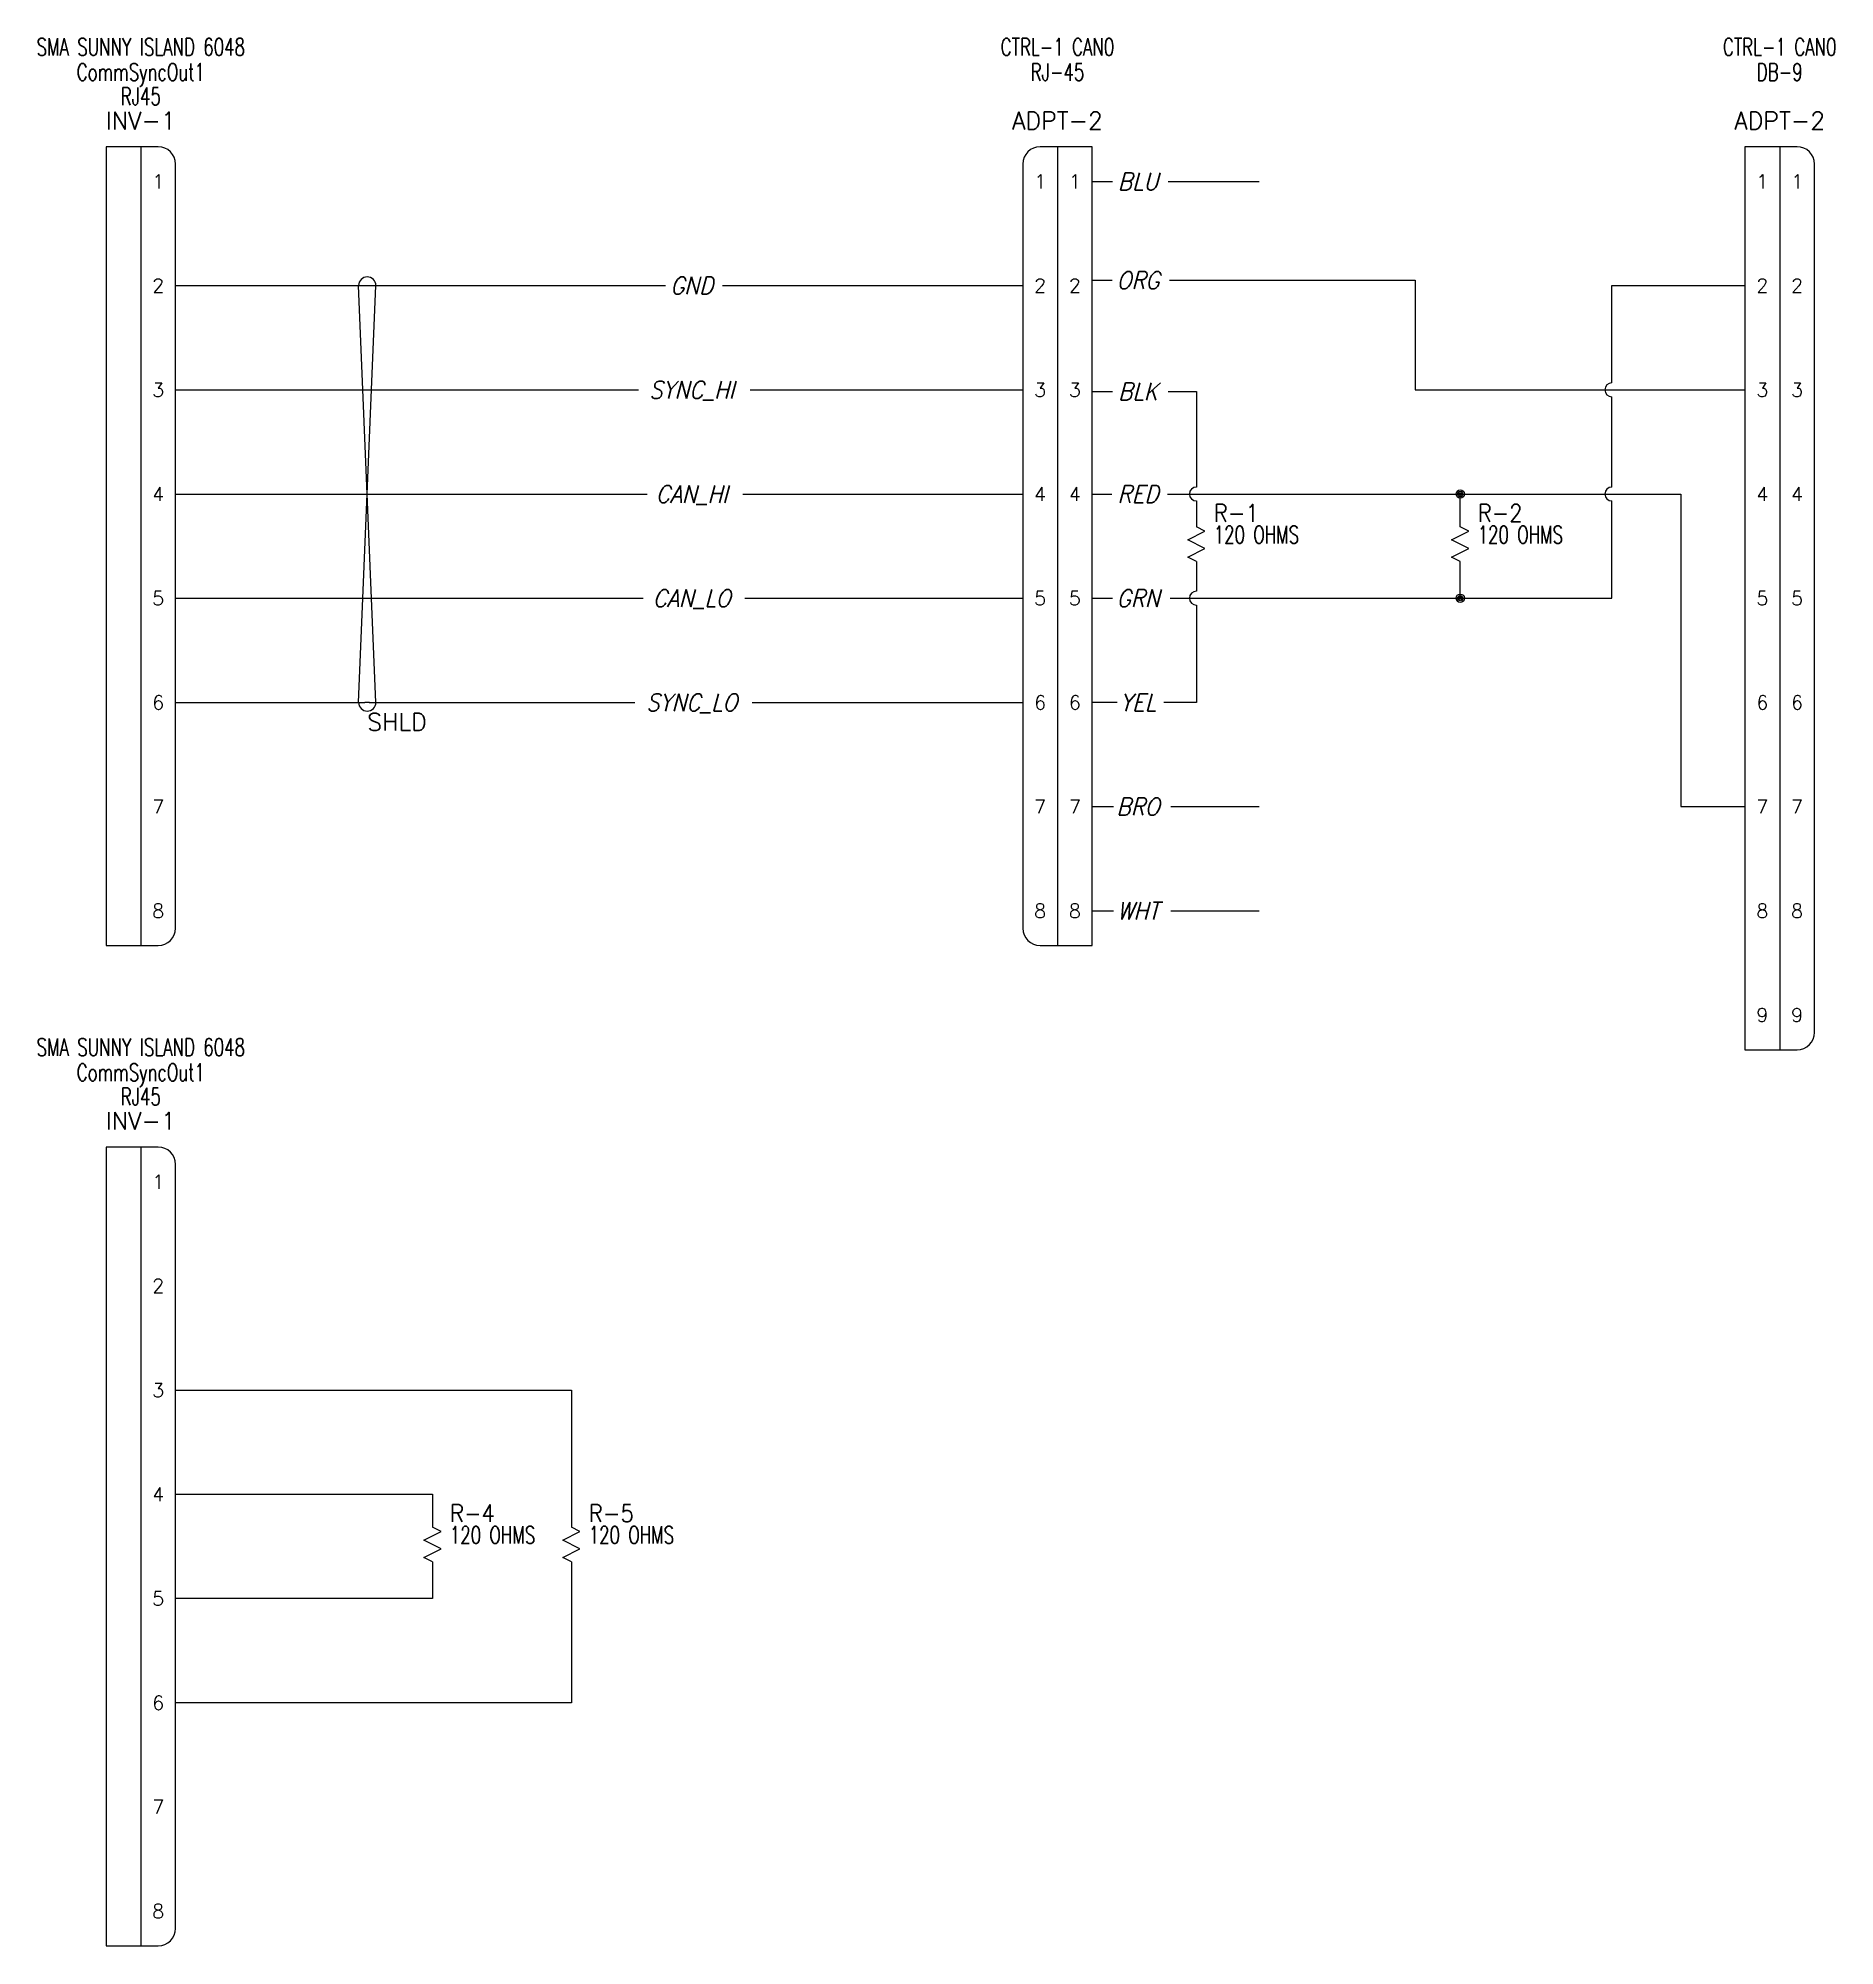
# Model space of a CAD drawing. Header units: inches. Extents: x 0.1 to 45.7, y 1.4 to 61.7.
# Drawn here: x 29.61 to 42.54, y 20.62 to 34.35 of the extents above; entities that cross this region are included whole.
import ezdxf
from ezdxf.enums import TextEntityAlignment as Align

# ---------------------------------------------------------------- set-up
doc = ezdxf.new("R2010")
doc.units = ezdxf.units.IN
doc.header["$LTSCALE"] = 0.5
doc.header["$MEASUREMENT"] = 0
for name, color, linetype in [('DESCCHILD', 20, 'Continuous'), ('LINK', 9, 'Continuous'), ('MISC', 7, 'Continuous'), ('SYMS', 7, 'Continuous'), ('TAGS', 150, 'Continuous'), ('TERMS', 123, 'Continuous'), ('WIRES', 7, 'Continuous')]:
    doc.layers.add(name, color=color, linetype=linetype)
doc.styles.add('WD', font='romans.shx')

# ---------------------------------------------------------------- blocks, each defined once
blk = doc.blocks.new('HCN2_1JP_33E7')
at = {"layer": 'SYMS'}
for p, q in [((0.125, 0.25), (-0.25, 0.25)), ((-0.25, 0.25), (-0.25, -5.5)), ((0, 0.25), (0, -5.5)), ((0.25, -5.375), (0.25, 0.125)), ((-0.25, -5.5), (0.125, -5.5))]:
    blk.add_line(p, q, dxfattribs=at)
for centre, start, end in [((0.125, 0.125), 360, 90), ((0.125, -5.375), 270, 0)]:
    blk.add_arc(centre, 0.125, start, end, dxfattribs=at)
at = {"style": 'WD', "flags": 1}
for tag in ['WDBLKNAM', 'WD_JUMPERS']:
    blk.add_attdef(tag, (0, 0), '', height=0.01, dxfattribs=at)
at = {"layer": 'SYMS', "style": 'WD', "width": 0.7}
for tag, p in [('INST', (-0.006, 1.25)), ('LOC', (-0.006, 1.08)), ('DESC1', (0, 0.906)), ('DESC2', (0, 0.725)), ('DESC3', (0, 0.55))]:
    blk.add_attdef(tag, text='', height=0.125, dxfattribs=at).set_placement(p, align=Align.CENTER)
at = {"layer": 'SYMS', "style": 'WD'}
blk.add_attdef('TAG2', text='', height=0.125, dxfattribs=at).set_placement((0, 0.375), align=Align.CENTER)
at = {"layer": 'SYMS', "style": 'WD', "width": 0.8}
blk.add_attdef('XREF', (1, 0.375), '', height=0.125, dxfattribs=at)
at = {"layer": 'SYMS', "style": 'WD'}
for tag, p, flags in [('X2LINK', (0, 0.375), 1), ('ACE_FLAG', (0.048, 0.134), 9), ('X4TERM01J', (-0.25, 0), 1), ('FAMILY', (0.048, 0.121), 9), ('GENDER', (0.109, 0.08), 9), ('X1TERM01P', (0.25, 0), 1), ('X4TERM02J', (-0.25, -0.75), 1), ('X1TERM02P', (0.25, -0.75), 1), ('X4TERM03J', (-0.25, -1.5), 1), ('X1TERM03P', (0.25, -1.5), 1), ('X4TERM04J', (-0.25, -2.25), 1), ('X1TERM04P', (0.25, -2.25), 1), ('X4TERM05J', (-0.25, -3), 1), ('X1TERM05P', (0.25, -3), 1), ('X4TERM06J', (-0.25, -3.75), 1), ('X1TERM06P', (0.25, -3.75), 1), ('X4TERM07J', (-0.25, -4.5), 1), ('X1TERM07P', (0.25, -4.5), 1), ('X4TERM08J', (-0.25, -5.25), 1), ('X1TERM08P', (0.25, -5.25), 1), ('X8LINK', (0, -5.625), 1)]:
    blk.add_attdef(tag, p, '', height=0.01, dxfattribs=dict(at, flags=flags))
at = {"layer": 'SYMS', "linetype": 'Continuous', "style": 'WD', "flags": 8}
for tag, p in [('TERMDESC01J', (-0.35, 0.05)), ('TERMDESC02J', (-0.35, -0.7)), ('TERMDESC03J', (-0.35, -1.45)), ('TERMDESC04J', (-0.35, -2.2)), ('TERMDESC05J', (-0.35, -2.95)), ('TERMDESC06J', (-0.35, -3.7)), ('TERMDESC07J', (-0.35, -4.45)), ('TERMDESC08J', (-0.35, -5.2))]:
    blk.add_attdef(tag, text='', height=0.1, dxfattribs=at).set_placement(p, align=Align.RIGHT)
for tag, p in [('TERMDESC01P', (0.35, 0.05)), ('TERMDESC02P', (0.35, -0.7)), ('TERMDESC03P', (0.35, -1.45)), ('TERMDESC04P', (0.35, -2.2)), ('TERMDESC05P', (0.35, -2.95)), ('TERMDESC06P', (0.35, -3.7)), ('TERMDESC07P', (0.35, -4.45)), ('TERMDESC08P', (0.35, -5.2))]:
    blk.add_attdef(tag, p, '', height=0.1, dxfattribs=at)
at = {"layer": 'SYMS', "linetype": 'Continuous', "style": 'WD'}
for tag, flags, p in [('TERM01J', 9, (-0.125, 0)), ('TERM01P', 8, (0.125, 0)), ('TERM02J', 9, (-0.125, -0.75)), ('TERM02P', 8, (0.125, -0.75)), ('TERM03J', 9, (-0.125, -1.5)), ('TERM03P', 8, (0.125, -1.5)), ('TERM04J', 9, (-0.125, -2.25)), ('TERM04P', 8, (0.125, -2.25)), ('TERM05J', 9, (-0.125, -3)), ('TERM05P', 8, (0.125, -3)), ('TERM06J', 9, (-0.125, -3.75)), ('TERM06P', 8, (0.125, -3.75)), ('TERM07J', 9, (-0.125, -4.5)), ('TERM07P', 8, (0.125, -4.5)), ('TERM08J', 9, (-0.125, -5.25)), ('TERM08P', 8, (0.125, -5.25))]:
    blk.add_attdef(tag, text='', height=0.1, dxfattribs=dict(at, flags=flags)).set_placement(p, align=Align.MIDDLE_CENTER)
at = {"layer": 'SYMS', "color": 7, "style": 'WD'}
for tag, p in [('X4_TINY_DOT_DONT_REMOVE_01J', (-0.25, 0)), ('X1_TINY_DOT_DONT_REMOVE_01P', (0.25, 0)), ('X4_TINY_DOT_DONT_REMOVE_02J', (-0.25, -0.75)), ('X1_TINY_DOT_DONT_REMOVE_02P', (0.25, -0.75)), ('X4_TINY_DOT_DONT_REMOVE_03J', (-0.25, -1.5)), ('X1_TINY_DOT_DONT_REMOVE_03P', (0.25, -1.5)), ('X4_TINY_DOT_DONT_REMOVE_04J', (-0.25, -2.25)), ('X1_TINY_DOT_DONT_REMOVE_04P', (0.25, -2.25)), ('X4_TINY_DOT_DONT_REMOVE_05J', (-0.25, -3)), ('X1_TINY_DOT_DONT_REMOVE_05P', (0.25, -3)), ('X4_TINY_DOT_DONT_REMOVE_06J', (-0.25, -3.75)), ('X1_TINY_DOT_DONT_REMOVE_06P', (0.25, -3.75)), ('X4_TINY_DOT_DONT_REMOVE_07J', (-0.25, -4.5)), ('X1_TINY_DOT_DONT_REMOVE_07P', (0.25, -4.5)), ('X4_TINY_DOT_DONT_REMOVE_08J', (-0.25, -5.25)), ('X1_TINY_DOT_DONT_REMOVE_08P', (0.25, -5.25))]:
    blk.add_attdef(tag, p, '', height=0.0001, dxfattribs=at)
at = {"layer": 'SYMS', "linetype": 'Continuous', "style": 'WD', "flags": 8}
for tag, p in [('X4WIRE01J', (-0.35, -0.05)), ('X4WIRE02J', (-0.35, -0.8)), ('X4WIRE03J', (-0.35, -1.55)), ('X4WIRE04J', (-0.35, -2.3)), ('X4WIRE05J', (-0.35, -3.05)), ('X4WIRE06J', (-0.35, -3.8)), ('X4WIRE07J', (-0.35, -4.55)), ('X4WIRE08J', (-0.35, -5.3))]:
    blk.add_attdef(tag, text='', height=0.1, dxfattribs=at).set_placement(p, align=Align.TOP_RIGHT)
for tag, p in [('X1WIRE01P', (0.35, -0.05)), ('X1WIRE02P', (0.35, -0.8)), ('X1WIRE03P', (0.35, -1.55)), ('X1WIRE04P', (0.35, -2.3)), ('X1WIRE05P', (0.35, -3.05)), ('X1WIRE06P', (0.35, -3.8)), ('X1WIRE07P', (0.35, -4.55)), ('X1WIRE08P', (0.35, -5.3))]:
    blk.add_attdef(tag, text='', height=0.1, dxfattribs=at).set_placement(p, align=Align.TOP_LEFT)
blk = doc.blocks.new('HCN2_1PJ_38D5')
at = {"layer": 'SYMS'}
for p, q in [((0.25, 0.25), (-0.125, 0.25)), ((0, 0.25), (0, -5.5)), ((0.25, -5.5), (0.25, 0.25)), ((-0.25, 0.125), (-0.25, -5.375)), ((-0.125, -5.5), (0.25, -5.5))]:
    blk.add_line(p, q, dxfattribs=at)
for centre, start, end in [((-0.125, 0.125), 90, 180), ((-0.125, -5.375), 180, 270)]:
    blk.add_arc(centre, 0.125, start, end, dxfattribs=at)
at = {"style": 'WD', "flags": 1}
for tag in ['WDBLKNAM', 'WD_JUMPERS']:
    blk.add_attdef(tag, (0, 0), '', height=0.01, dxfattribs=at)
at = {"layer": 'SYMS', "style": 'WD', "width": 0.7}
for tag, p in [('INST', (-0.006, 1.25)), ('LOC', (-0.006, 1.08)), ('DESC1', (0, 0.906)), ('DESC2', (0, 0.725)), ('DESC3', (0, 0.55))]:
    blk.add_attdef(tag, text='', height=0.125, dxfattribs=at).set_placement(p, align=Align.CENTER)
at = {"layer": 'SYMS', "style": 'WD'}
blk.add_attdef('TAG2', text='', height=0.125, dxfattribs=at).set_placement((0, 0.375), align=Align.CENTER)
at = {"layer": 'SYMS', "style": 'WD', "width": 0.8}
blk.add_attdef('XREF', (1, 0.375), '', height=0.125, dxfattribs=at)
at = {"layer": 'SYMS', "style": 'WD'}
for tag, p, flags in [('X2LINK', (0, 0.375), 1), ('ACE_FLAG', (0.048, 0.134), 9), ('X4TERM01P', (-0.25, 0), 1), ('FAMILY', (0.048, 0.121), 9), ('GENDER', (0.109, 0.08), 9), ('X1TERM01J', (0.25, 0), 1), ('X4TERM02P', (-0.25, -0.75), 1), ('X1TERM02J', (0.25, -0.75), 1), ('X4TERM03P', (-0.25, -1.5), 1), ('X1TERM03J', (0.25, -1.5), 1), ('X4TERM04P', (-0.25, -2.25), 1), ('X1TERM04J', (0.25, -2.25), 1), ('X4TERM05P', (-0.25, -3), 1), ('X1TERM05J', (0.25, -3), 1), ('X4TERM06P', (-0.25, -3.75), 1), ('X1TERM06J', (0.25, -3.75), 1), ('X4TERM07P', (-0.25, -4.5), 1), ('X1TERM07J', (0.25, -4.5), 1), ('X4TERM08P', (-0.25, -5.25), 1), ('X1TERM08J', (0.25, -5.25), 1), ('X8LINK', (0, -5.625), 1)]:
    blk.add_attdef(tag, p, '', height=0.01, dxfattribs=dict(at, flags=flags))
at = {"layer": 'SYMS', "linetype": 'Continuous', "style": 'WD', "flags": 8}
for tag, p in [('TERMDESC01P', (-0.35, 0.05)), ('TERMDESC02P', (-0.35, -0.7)), ('TERMDESC03P', (-0.35, -1.45)), ('TERMDESC04P', (-0.35, -2.2)), ('TERMDESC05P', (-0.35, -2.95)), ('TERMDESC06P', (-0.35, -3.7)), ('TERMDESC07P', (-0.35, -4.45)), ('TERMDESC08P', (-0.35, -5.2))]:
    blk.add_attdef(tag, text='', height=0.1, dxfattribs=at).set_placement(p, align=Align.RIGHT)
for tag, p in [('TERMDESC01J', (0.35, 0.05)), ('TERMDESC02J', (0.35, -0.7)), ('TERMDESC03J', (0.35, -1.45)), ('TERMDESC04J', (0.35, -2.2)), ('TERMDESC05J', (0.35, -2.95)), ('TERMDESC06J', (0.35, -3.7)), ('TERMDESC07J', (0.35, -4.45)), ('TERMDESC08J', (0.35, -5.2))]:
    blk.add_attdef(tag, p, '', height=0.1, dxfattribs=at)
for tag, p in [('TERM01P', (-0.125, 0)), ('TERM01J', (0.125, 0)), ('TERM02P', (-0.125, -0.75)), ('TERM02J', (0.125, -0.75)), ('TERM03P', (-0.125, -1.5)), ('TERM03J', (0.125, -1.5)), ('TERM04P', (-0.125, -2.25)), ('TERM04J', (0.125, -2.25)), ('TERM05P', (-0.125, -3)), ('TERM05J', (0.125, -3)), ('TERM06P', (-0.125, -3.75)), ('TERM06J', (0.125, -3.75)), ('TERM07P', (-0.125, -4.5)), ('TERM07J', (0.125, -4.5)), ('TERM08P', (-0.125, -5.25)), ('TERM08J', (0.125, -5.25))]:
    blk.add_attdef(tag, text='', height=0.1, dxfattribs=at).set_placement(p, align=Align.MIDDLE_CENTER)
at = {"layer": 'SYMS', "color": 7, "style": 'WD'}
for tag, p in [('X4_TINY_DOT_DONT_REMOVE_01P', (-0.25, 0)), ('X1_TINY_DOT_DONT_REMOVE_01J', (0.25, 0)), ('X4_TINY_DOT_DONT_REMOVE_02P', (-0.25, -0.75)), ('X1_TINY_DOT_DONT_REMOVE_02J', (0.25, -0.75)), ('X4_TINY_DOT_DONT_REMOVE_03P', (-0.25, -1.5)), ('X1_TINY_DOT_DONT_REMOVE_03J', (0.25, -1.5)), ('X4_TINY_DOT_DONT_REMOVE_04P', (-0.25, -2.25)), ('X1_TINY_DOT_DONT_REMOVE_04J', (0.25, -2.25)), ('X4_TINY_DOT_DONT_REMOVE_05P', (-0.25, -3)), ('X1_TINY_DOT_DONT_REMOVE_05J', (0.25, -3)), ('X4_TINY_DOT_DONT_REMOVE_06P', (-0.25, -3.75)), ('X1_TINY_DOT_DONT_REMOVE_06J', (0.25, -3.75)), ('X4_TINY_DOT_DONT_REMOVE_07P', (-0.25, -4.5)), ('X1_TINY_DOT_DONT_REMOVE_07J', (0.25, -4.5)), ('X4_TINY_DOT_DONT_REMOVE_08P', (-0.25, -5.25)), ('X1_TINY_DOT_DONT_REMOVE_08J', (0.25, -5.25))]:
    blk.add_attdef(tag, p, '', height=0.0001, dxfattribs=at)
at = {"layer": 'SYMS', "linetype": 'Continuous', "style": 'WD', "flags": 8}
for tag, p in [('X4WIRE01P', (-0.35, -0.05)), ('X4WIRE02P', (-0.35, -0.8)), ('X4WIRE03P', (-0.35, -1.55)), ('X4WIRE04P', (-0.35, -2.3)), ('X4WIRE05P', (-0.35, -3.05)), ('X4WIRE06P', (-0.35, -3.8)), ('X4WIRE07P', (-0.35, -4.55)), ('X4WIRE08P', (-0.35, -5.3))]:
    blk.add_attdef(tag, text='', height=0.1, dxfattribs=at).set_placement(p, align=Align.TOP_RIGHT)
for tag, p in [('X1WIRE01J', (0.35, -0.05)), ('X1WIRE02J', (0.35, -0.8)), ('X1WIRE03J', (0.35, -1.55)), ('X1WIRE04J', (0.35, -2.3)), ('X1WIRE05J', (0.35, -3.05)), ('X1WIRE06J', (0.35, -3.8)), ('X1WIRE07J', (0.35, -4.55)), ('X1WIRE08J', (0.35, -5.3))]:
    blk.add_attdef(tag, text='', height=0.1, dxfattribs=at).set_placement(p, align=Align.TOP_LEFT)
blk = doc.blocks.new('HCN2_1JP_3B46')
at = {"layer": 'SYMS'}
for p, q in [((0.125, 0.25), (-0.25, 0.25)), ((-0.25, 0.25), (-0.25, -6.25)), ((0, 0.25), (0, -6.25)), ((0.25, -6.125), (0.25, 0.125)), ((-0.25, -6.25), (0.125, -6.25))]:
    blk.add_line(p, q, dxfattribs=at)
for centre, start, end in [((0.125, 0.125), 360, 90), ((0.125, -6.125), 270, 0)]:
    blk.add_arc(centre, 0.125, start, end, dxfattribs=at)
at = {"style": 'WD', "flags": 1}
for tag in ['WDBLKNAM', 'WD_JUMPERS']:
    blk.add_attdef(tag, (0, 0), '', height=0.01, dxfattribs=at)
at = {"layer": 'SYMS', "style": 'WD', "width": 0.7}
for tag, p in [('INST', (-0.006, 1.25)), ('LOC', (-0.006, 1.08)), ('DESC1', (0, 0.906)), ('DESC2', (0, 0.725)), ('DESC3', (0, 0.55))]:
    blk.add_attdef(tag, text='', height=0.125, dxfattribs=at).set_placement(p, align=Align.CENTER)
at = {"layer": 'SYMS', "style": 'WD'}
blk.add_attdef('TAG2', text='', height=0.125, dxfattribs=at).set_placement((0, 0.375), align=Align.CENTER)
at = {"layer": 'SYMS', "style": 'WD', "width": 0.8}
blk.add_attdef('XREF', (1, 0.375), '', height=0.125, dxfattribs=at)
at = {"layer": 'SYMS', "style": 'WD'}
for tag, p, flags in [('X2LINK', (0, 0.375), 1), ('ACE_FLAG', (0.048, 0.134), 9), ('X4TERM01J', (-0.25, 0), 1), ('FAMILY', (0.048, 0.121), 9), ('GENDER', (0.109, 0.08), 9), ('X1TERM01P', (0.25, 0), 1), ('X4TERM02J', (-0.25, -0.75), 1), ('X1TERM02P', (0.25, -0.75), 1), ('X4TERM03J', (-0.25, -1.5), 1), ('X1TERM03P', (0.25, -1.5), 1), ('X4TERM04J', (-0.25, -2.25), 1), ('X1TERM04P', (0.25, -2.25), 1), ('X4TERM05J', (-0.25, -3), 1), ('X1TERM05P', (0.25, -3), 1), ('X4TERM06J', (-0.25, -3.75), 1), ('X1TERM06P', (0.25, -3.75), 1), ('X4TERM07J', (-0.25, -4.5), 1), ('X1TERM07P', (0.25, -4.5), 1), ('X4TERM08J', (-0.25, -5.25), 1), ('X1TERM08P', (0.25, -5.25), 1), ('X4TERM09J', (-0.25, -6), 1), ('X1TERM09P', (0.25, -6), 1), ('X8LINK', (0, -6.375), 1)]:
    blk.add_attdef(tag, p, '', height=0.01, dxfattribs=dict(at, flags=flags))
at = {"layer": 'SYMS', "linetype": 'Continuous', "style": 'WD', "flags": 8}
for tag, p in [('TERMDESC01J', (-0.35, 0.05)), ('TERMDESC02J', (-0.35, -0.7)), ('TERMDESC03J', (-0.35, -1.45)), ('TERMDESC04J', (-0.35, -2.2)), ('TERMDESC05J', (-0.35, -2.95)), ('TERMDESC06J', (-0.35, -3.7)), ('TERMDESC07J', (-0.35, -4.45)), ('TERMDESC08J', (-0.35, -5.2)), ('TERMDESC09J', (-0.35, -5.95))]:
    blk.add_attdef(tag, text='', height=0.1, dxfattribs=at).set_placement(p, align=Align.RIGHT)
for tag, p in [('TERMDESC01P', (0.35, 0.05)), ('TERMDESC02P', (0.35, -0.7)), ('TERMDESC03P', (0.35, -1.45)), ('TERMDESC04P', (0.35, -2.2)), ('TERMDESC05P', (0.35, -2.95)), ('TERMDESC06P', (0.35, -3.7)), ('TERMDESC07P', (0.35, -4.45)), ('TERMDESC08P', (0.35, -5.2)), ('TERMDESC09P', (0.35, -5.95))]:
    blk.add_attdef(tag, p, '', height=0.1, dxfattribs=at)
for tag, p in [('TERM01J', (-0.125, 0)), ('TERM01P', (0.125, 0)), ('TERM02J', (-0.125, -0.75)), ('TERM02P', (0.125, -0.75)), ('TERM03J', (-0.125, -1.5)), ('TERM03P', (0.125, -1.5)), ('TERM04J', (-0.125, -2.25)), ('TERM04P', (0.125, -2.25)), ('TERM05J', (-0.125, -3)), ('TERM05P', (0.125, -3)), ('TERM06J', (-0.125, -3.75)), ('TERM06P', (0.125, -3.75)), ('TERM07J', (-0.125, -4.5)), ('TERM07P', (0.125, -4.5)), ('TERM08J', (-0.125, -5.25)), ('TERM08P', (0.125, -5.25)), ('TERM09J', (-0.125, -6)), ('TERM09P', (0.125, -6))]:
    blk.add_attdef(tag, text='', height=0.1, dxfattribs=at).set_placement(p, align=Align.MIDDLE_CENTER)
at = {"layer": 'SYMS', "color": 7, "style": 'WD'}
for tag, p in [('X4_TINY_DOT_DONT_REMOVE_01J', (-0.25, 0)), ('X1_TINY_DOT_DONT_REMOVE_01P', (0.25, 0)), ('X4_TINY_DOT_DONT_REMOVE_02J', (-0.25, -0.75)), ('X1_TINY_DOT_DONT_REMOVE_02P', (0.25, -0.75)), ('X4_TINY_DOT_DONT_REMOVE_03J', (-0.25, -1.5)), ('X1_TINY_DOT_DONT_REMOVE_03P', (0.25, -1.5)), ('X4_TINY_DOT_DONT_REMOVE_04J', (-0.25, -2.25)), ('X1_TINY_DOT_DONT_REMOVE_04P', (0.25, -2.25)), ('X4_TINY_DOT_DONT_REMOVE_05J', (-0.25, -3)), ('X1_TINY_DOT_DONT_REMOVE_05P', (0.25, -3)), ('X4_TINY_DOT_DONT_REMOVE_06J', (-0.25, -3.75)), ('X1_TINY_DOT_DONT_REMOVE_06P', (0.25, -3.75)), ('X4_TINY_DOT_DONT_REMOVE_07J', (-0.25, -4.5)), ('X1_TINY_DOT_DONT_REMOVE_07P', (0.25, -4.5)), ('X4_TINY_DOT_DONT_REMOVE_08J', (-0.25, -5.25)), ('X1_TINY_DOT_DONT_REMOVE_08P', (0.25, -5.25)), ('X4_TINY_DOT_DONT_REMOVE_09J', (-0.25, -6)), ('X1_TINY_DOT_DONT_REMOVE_09P', (0.25, -6))]:
    blk.add_attdef(tag, p, '', height=0.0001, dxfattribs=at)
at = {"layer": 'SYMS', "linetype": 'Continuous', "style": 'WD', "flags": 8}
for tag, p in [('X4WIRE01J', (-0.35, -0.05)), ('X4WIRE02J', (-0.35, -0.8)), ('X4WIRE03J', (-0.35, -1.55)), ('X4WIRE04J', (-0.35, -2.3)), ('X4WIRE05J', (-0.35, -3.05)), ('X4WIRE06J', (-0.35, -3.8)), ('X4WIRE07J', (-0.35, -4.55)), ('X4WIRE08J', (-0.35, -5.3)), ('X4WIRE09J', (-0.35, -6.05))]:
    blk.add_attdef(tag, text='', height=0.1, dxfattribs=at).set_placement(p, align=Align.TOP_RIGHT)
for tag, p in [('X1WIRE01P', (0.35, -0.05)), ('X1WIRE02P', (0.35, -0.8)), ('X1WIRE03P', (0.35, -1.55)), ('X1WIRE04P', (0.35, -2.3)), ('X1WIRE05P', (0.35, -3.05)), ('X1WIRE06P', (0.35, -3.8)), ('X1WIRE07P', (0.35, -4.55)), ('X1WIRE08P', (0.35, -5.3)), ('X1WIRE09P', (0.35, -6.05))]:
    blk.add_attdef(tag, text='', height=0.1, dxfattribs=at).set_placement(p, align=Align.TOP_LEFT)
blk = doc.blocks.new('HS0_12')
blk.add_line((-0.016, 0), (0.016, 0))
blk.add_arc((0, 0), 0.0625, 360, 180)
at = {"style": 'WD', "width": 0.7, "flags": 1}
blk.add_attdef('X2TERMDESC02', (0.031, 0.125), '', height=0.125, dxfattribs=at)
at = {"style": 'WD', "flags": 9}
for tag, p in [('X8LINKL', (-0.063, 0)), ('X8LINKR', (0.062, 0))]:
    blk.add_attdef(tag, text='', height=0.01, dxfattribs=at).set_placement(p, align=Align.CENTER)
at = {"style": 'WD', "flags": 1}
for tag, p in [('X4TERM01', (-0.016, 0)), ('X2TERM02', (0, 0.062)), ('WD_NOTJUMPERED', (0.006, 0.077)), ('X1TERM01', (0.016, 0))]:
    blk.add_attdef(tag, p, '', height=0.01, dxfattribs=at)
blk = doc.blocks.new('HS0_22')
blk.add_line((0.016, 0), (-0.016, 0))
blk.add_arc((0, 0), 0.0625, 180, 0)
at = {"style": 'WD', "flags": 9}
for tag, p in [('X2LINKL', (-0.063, 0)), ('X2LINKR', (0.062, 0))]:
    blk.add_attdef(tag, text='', height=0.01, dxfattribs=at).set_placement(p, align=Align.CENTER)
at = {"style": 'WD', "flags": 1}
for tag, p in [('X4TERM01', (-0.016, 0)), ('X1TERM01', (0.016, 0)), ('X8TERM02', (0, -0.063)), ('WD_NOTJUMPERED', (0.097, -0.063))]:
    blk.add_attdef(tag, p, '', height=0.01, dxfattribs=at)
at = {"style": 'WD'}
blk.add_attdef('X8TERMDESC02', (0, -0.203), '', height=0.125, dxfattribs=at)
blk = doc.blocks.new('HT0_LGENERIC')
at = {"style": 'WD', "oblique": 15, "width": 0.9}
blk.add_attdef('COLOR', text='', height=0.125, dxfattribs=at).set_placement((0, 0), align=Align.MIDDLE_CENTER)
at = {"color": 7, "style": 'WD'}
for tag, p in [('X4_TINY_DOT_DONT_REMOVE', (-0.125, 0)), ('X1_TINY_DOT_DONT_REMOVE', (0.125, 0))]:
    blk.add_attdef(tag, p, '', height=0.0001, dxfattribs=at)
at = {"style": 'WD', "flags": 1}
for tag, p in [('X4TERM01', (-0.125, 0)), ('X1TERM01', (0.125, 0))]:
    blk.add_attdef(tag, p, '', height=0.01, dxfattribs=at)
blk = doc.blocks.new('VRE1')
for p, q in [((-0.062, 0.031), (0.062, 0.094)), ((0.062, -0.031), (-0.062, 0.031)), ((0.062, 0.094), (0, 0.125)), ((-0.062, -0.094), (0.062, -0.031)), ((0, -0.125), (-0.062, -0.094))]:
    blk.add_line(p, q)
at = {"style": 'WD'}
for tag, p, width in [('INST', (0.219, 0.488), 0.7), ('LOC', (0.219, 0.318), 0.7), ('TAG1', (0.127, 0.162), 0.9), ('RATING1', (0.125, 0.006), 0.7), ('RATING2', (0.125, -0.151), 0.7), ('DESC1', (0.129, -0.307), 0.7), ('DESC2', (0.129, -0.463), 0.7)]:
    blk.add_attdef(tag, p, '', height=0.125, dxfattribs=dict(at, width=width))
at = {"linetype": 'Continuous', "style": 'WD', "flags": 8}
blk.add_attdef('TERM01', text='', height=0.125, dxfattribs=at).set_placement((-0.055, 0.144), align=Align.RIGHT)
at = {"color": 7, "style": 'WD', "flags": 1}
for tag, p in [('X2TERM01', (0, 0.125)), ('X8TERM02', (0, -0.125))]:
    blk.add_attdef(tag, p, '', height=0.0125, dxfattribs=at)
at = {"style": 'WD', "flags": 9}
blk.add_attdef('FAMILY', (-0.184, 0.08), '', height=0.01, rotation=90, dxfattribs=at)
at = {"linetype": 'Continuous', "style": 'WD', "flags": 9}
for tag, p in [('CAT', (-0.139, 0.105)), ('MFG', (-0.12, 0.103)), ('ASSYCODE', (-0.094, 0.094))]:
    blk.add_attdef(tag, text='', height=0.01, rotation=90, dxfattribs=at).set_placement(p, align=Align.CENTER)
at = {"linetype": 'Continuous', "style": 'WD', "flags": 8}
blk.add_attdef('TERM02', text='', height=0.125, dxfattribs=at).set_placement((-0.041, -0.151), align=Align.TOP_RIGHT)
blk = doc.blocks.new('WDDOT')
for radius in [0.03, 0.0187, 0.00929]:
    blk.add_circle((0, 0), radius)

msp = doc.modelspace()

# ---------------------------------------------------------------- linework, layer by layer
at = {"layer": 'LINK'}
for points in [[(31.914, 29.567), (32.039, 32.567)], [(32.039, 29.567), (31.914, 32.567)]]:
    msp.add_lwpolyline(points, dxfattribs=at)
at = {"layer": 'WIRES'}
for p, q in [((37.197, 33.317), (37.343, 33.317)), ((37.745, 33.317), (38.4, 33.317)), ((30.597, 32.567), (31.961, 32.567)), ((31.992, 32.567), (34.125, 32.567)), ((34.534, 32.567), (36.697, 32.567)), ((37.197, 32.606), (37.34, 32.606)), ((37.753, 32.606), (39.522, 32.606)), ((39.522, 32.606), (39.522, 31.817)), ((40.938, 32.567), (41.897, 32.567)), ((40.938, 31.867), (40.938, 32.567)), ((30.597, 31.817), (33.93, 31.817)), ((34.734, 31.817), (36.697, 31.817)), ((37.197, 31.806), (37.343, 31.806)), ((37.745, 31.806), (37.947, 31.806)), ((37.947, 31.806), (37.947, 31.117)), ((39.522, 31.817), (41.897, 31.817)), ((40.938, 31.117), (40.938, 31.767)), ((30.597, 31.067), (33.992, 31.067)), ((34.681, 31.067), (36.697, 31.067)), ((37.197, 31.067), (37.338, 31.067)), ((37.738, 31.067), (41.436, 31.067)), ((39.847, 30.831), (39.847, 31.067)), ((41.436, 31.067), (41.436, 28.817)), ((37.947, 31.017), (37.947, 30.831)), ((40.938, 30.317), (40.938, 31.017)), ((37.947, 30.581), (37.947, 30.367)), ((39.847, 30.317), (39.847, 30.581)), ((30.597, 30.317), (33.965, 30.317)), ((34.695, 30.317), (36.697, 30.317)), ((37.197, 30.317), (37.342, 30.317)), ((37.759, 30.317), (40.938, 30.317)), ((37.947, 30.267), (37.947, 29.567)), ((30.597, 29.567), (31.961, 29.567)), ((31.992, 29.567), (33.903, 29.567)), ((34.748, 29.567), (36.697, 29.567)), ((37.377, 29.567), (37.197, 29.567)), ((37.947, 29.567), (37.712, 29.567)), ((37.197, 28.817), (37.351, 28.817)), ((37.764, 28.817), (38.4, 28.817)), ((41.436, 28.817), (41.897, 28.817)), ((37.197, 28.067), (37.351, 28.067)), ((37.764, 28.067), (38.4, 28.067)), ((30.597, 24.617), (33.447, 24.617)), ((33.447, 24.617), (33.447, 23.631)), ((30.597, 23.867), (32.447, 23.867)), ((32.447, 23.867), (32.447, 23.631)), ((32.447, 23.381), (32.447, 23.117)), ((33.447, 23.381), (33.447, 22.367)), ((32.447, 23.117), (30.597, 23.117)), ((33.447, 22.367), (30.597, 22.367))]:
    msp.add_line(p, q, dxfattribs=at)
for centre in [(40.938, 31.817), (37.947, 31.067), (40.938, 31.067), (37.947, 30.317)]:
    msp.add_arc(centre, 0.05, 90, 270, dxfattribs=at)

# ---------------------------------------------------------------- block references
ref = msp.add_blockref('HCN2_1JP_33E7', (30.347, 33.317))
ref.add_attrib('TAG2', 'INV-1', dxfattribs={"layer": 'TAGS', "height": 0.125, "style": 'WD'}).set_placement((30.347, 33.692), align=Align.CENTER)
ref.add_attrib('DESC1', 'SMA SUNNY ISLAND 6048', dxfattribs={"layer": 'DESCCHILD', "height": 0.125, "style": 'WD', "width": 0.7}).set_placement((30.347, 34.223), align=Align.CENTER)
ref.add_attrib('DESC2', 'CommSyncOut1', dxfattribs={"layer": 'DESCCHILD', "height": 0.125, "style": 'WD', "width": 0.7}).set_placement((30.347, 34.042), align=Align.CENTER)
ref.add_attrib('DESC3', 'RJ45', dxfattribs={"layer": 'DESCCHILD', "height": 0.125, "style": 'WD', "width": 0.7}).set_placement((30.347, 33.867), align=Align.CENTER)
ref.add_attrib('X4_TINY_DOT_DONT_REMOVE_01J', '.', (30.097, 33.317), dxfattribs={"layer": 'MISC', "color": 7, "height": 0.0001, "style": 'WD'})
ref.add_attrib('X1_TINY_DOT_DONT_REMOVE_01P', '.', (30.597, 33.317), dxfattribs={"layer": 'MISC', "color": 7, "height": 0.0001, "style": 'WD'})
ref.add_attrib('TERM01P', '1', dxfattribs={"layer": 'TERMS', "linetype": 'Continuous', "height": 0.1, "style": 'WD', "flags": 8}).set_placement((30.472, 33.317), align=Align.MIDDLE_CENTER)
ref.add_attrib('X4_TINY_DOT_DONT_REMOVE_02J', '.', (30.097, 32.567), dxfattribs={"layer": 'MISC', "color": 7, "height": 0.0001, "style": 'WD'})
ref.add_attrib('X1_TINY_DOT_DONT_REMOVE_02P', '.', (30.597, 32.567), dxfattribs={"layer": 'MISC', "color": 7, "height": 0.0001, "style": 'WD'})
ref.add_attrib('TERM02P', '2', dxfattribs={"layer": 'TERMS', "linetype": 'Continuous', "height": 0.1, "style": 'WD', "flags": 8}).set_placement((30.472, 32.567), align=Align.MIDDLE_CENTER)
ref.add_attrib('X4_TINY_DOT_DONT_REMOVE_03J', '.', (30.097, 31.817), dxfattribs={"layer": 'MISC', "color": 7, "height": 0.0001, "style": 'WD'})
ref.add_attrib('X1_TINY_DOT_DONT_REMOVE_03P', '.', (30.597, 31.817), dxfattribs={"layer": 'MISC', "color": 7, "height": 0.0001, "style": 'WD'})
ref.add_attrib('TERM03P', '3', dxfattribs={"layer": 'TERMS', "linetype": 'Continuous', "height": 0.1, "style": 'WD', "flags": 8}).set_placement((30.472, 31.817), align=Align.MIDDLE_CENTER)
ref.add_attrib('X4_TINY_DOT_DONT_REMOVE_04J', '.', (30.097, 31.067), dxfattribs={"layer": 'MISC', "color": 7, "height": 0.0001, "style": 'WD'})
ref.add_attrib('X1_TINY_DOT_DONT_REMOVE_04P', '.', (30.597, 31.067), dxfattribs={"layer": 'MISC', "color": 7, "height": 0.0001, "style": 'WD'})
ref.add_attrib('TERM04P', '4', dxfattribs={"layer": 'TERMS', "linetype": 'Continuous', "height": 0.1, "style": 'WD', "flags": 8}).set_placement((30.472, 31.067), align=Align.MIDDLE_CENTER)
ref.add_attrib('X4_TINY_DOT_DONT_REMOVE_05J', '.', (30.097, 30.317), dxfattribs={"layer": 'MISC', "color": 7, "height": 0.0001, "style": 'WD'})
ref.add_attrib('X1_TINY_DOT_DONT_REMOVE_05P', '.', (30.597, 30.317), dxfattribs={"layer": 'MISC', "color": 7, "height": 0.0001, "style": 'WD'})
ref.add_attrib('TERM05P', '5', dxfattribs={"layer": 'TERMS', "linetype": 'Continuous', "height": 0.1, "style": 'WD', "flags": 8}).set_placement((30.472, 30.317), align=Align.MIDDLE_CENTER)
ref.add_attrib('X4_TINY_DOT_DONT_REMOVE_06J', '.', (30.097, 29.567), dxfattribs={"layer": 'MISC', "color": 7, "height": 0.0001, "style": 'WD'})
ref.add_attrib('X1_TINY_DOT_DONT_REMOVE_06P', '.', (30.597, 29.567), dxfattribs={"layer": 'MISC', "color": 7, "height": 0.0001, "style": 'WD'})
ref.add_attrib('TERM06P', '6', dxfattribs={"layer": 'TERMS', "linetype": 'Continuous', "height": 0.1, "style": 'WD', "flags": 8}).set_placement((30.472, 29.567), align=Align.MIDDLE_CENTER)
ref.add_attrib('X4_TINY_DOT_DONT_REMOVE_07J', '.', (30.097, 28.817), dxfattribs={"layer": 'MISC', "color": 7, "height": 0.0001, "style": 'WD'})
ref.add_attrib('X1_TINY_DOT_DONT_REMOVE_07P', '.', (30.597, 28.817), dxfattribs={"layer": 'MISC', "color": 7, "height": 0.0001, "style": 'WD'})
ref.add_attrib('TERM07P', '7', dxfattribs={"layer": 'TERMS', "linetype": 'Continuous', "height": 0.1, "style": 'WD', "flags": 8}).set_placement((30.472, 28.817), align=Align.MIDDLE_CENTER)
ref.add_attrib('X4_TINY_DOT_DONT_REMOVE_08J', '.', (30.097, 28.067), dxfattribs={"layer": 'MISC', "color": 7, "height": 0.0001, "style": 'WD'})
ref.add_attrib('X1_TINY_DOT_DONT_REMOVE_08P', '.', (30.597, 28.067), dxfattribs={"layer": 'MISC', "color": 7, "height": 0.0001, "style": 'WD'})
ref.add_attrib('TERM08P', '8', dxfattribs={"layer": 'TERMS', "linetype": 'Continuous', "height": 0.1, "style": 'WD', "flags": 8}).set_placement((30.472, 28.067), align=Align.MIDDLE_CENTER)
ref = msp.add_blockref('HCN2_1PJ_38D5', (36.947, 33.317))
ref.add_attrib('TAG2', 'ADPT-2', dxfattribs={"layer": 'TAGS', "height": 0.125, "style": 'WD'}).set_placement((36.947, 33.692), align=Align.CENTER)
ref.add_attrib('DESC1', 'CTRL-1 CAN0', dxfattribs={"layer": 'DESCCHILD', "height": 0.125, "style": 'WD', "width": 0.7}).set_placement((36.947, 34.223), align=Align.CENTER)
ref.add_attrib('DESC2', 'RJ-45', dxfattribs={"layer": 'DESCCHILD', "height": 0.125, "style": 'WD', "width": 0.7}).set_placement((36.947, 34.042), align=Align.CENTER)
ref.add_attrib('X4_TINY_DOT_DONT_REMOVE_01P', '.', (36.697, 33.317), dxfattribs={"layer": 'MISC', "color": 7, "height": 0.0001, "style": 'WD'})
ref.add_attrib('X1_TINY_DOT_DONT_REMOVE_01J', '.', (37.197, 33.317), dxfattribs={"layer": 'MISC', "color": 7, "height": 0.0001, "style": 'WD'})
ref.add_attrib('TERM01P', '1', dxfattribs={"layer": 'TERMS', "linetype": 'Continuous', "height": 0.1, "style": 'WD', "flags": 8}).set_placement((36.822, 33.317), align=Align.MIDDLE_CENTER)
ref.add_attrib('TERM01J', '1', dxfattribs={"layer": 'TERMS', "linetype": 'Continuous', "height": 0.1, "style": 'WD', "flags": 8}).set_placement((37.072, 33.317), align=Align.MIDDLE_CENTER)
ref.add_attrib('X4_TINY_DOT_DONT_REMOVE_02P', '.', (36.697, 32.567), dxfattribs={"layer": 'MISC', "color": 7, "height": 0.0001, "style": 'WD'})
ref.add_attrib('X1_TINY_DOT_DONT_REMOVE_02J', '.', (37.197, 32.567), dxfattribs={"layer": 'MISC', "color": 7, "height": 0.0001, "style": 'WD'})
ref.add_attrib('TERM02P', '2', dxfattribs={"layer": 'TERMS', "linetype": 'Continuous', "height": 0.1, "style": 'WD', "flags": 8}).set_placement((36.822, 32.567), align=Align.MIDDLE_CENTER)
ref.add_attrib('TERM02J', '2', dxfattribs={"layer": 'TERMS', "linetype": 'Continuous', "height": 0.1, "style": 'WD', "flags": 8}).set_placement((37.072, 32.567), align=Align.MIDDLE_CENTER)
ref.add_attrib('X4_TINY_DOT_DONT_REMOVE_03P', '.', (36.697, 31.817), dxfattribs={"layer": 'MISC', "color": 7, "height": 0.0001, "style": 'WD'})
ref.add_attrib('X1_TINY_DOT_DONT_REMOVE_03J', '.', (37.197, 31.817), dxfattribs={"layer": 'MISC', "color": 7, "height": 0.0001, "style": 'WD'})
ref.add_attrib('TERM03P', '3', dxfattribs={"layer": 'TERMS', "linetype": 'Continuous', "height": 0.1, "style": 'WD', "flags": 8}).set_placement((36.822, 31.817), align=Align.MIDDLE_CENTER)
ref.add_attrib('TERM03J', '3', dxfattribs={"layer": 'TERMS', "linetype": 'Continuous', "height": 0.1, "style": 'WD', "flags": 8}).set_placement((37.072, 31.817), align=Align.MIDDLE_CENTER)
ref.add_attrib('X4_TINY_DOT_DONT_REMOVE_04P', '.', (36.697, 31.067), dxfattribs={"layer": 'MISC', "color": 7, "height": 0.0001, "style": 'WD'})
ref.add_attrib('X1_TINY_DOT_DONT_REMOVE_04J', '.', (37.197, 31.067), dxfattribs={"layer": 'MISC', "color": 7, "height": 0.0001, "style": 'WD'})
ref.add_attrib('TERM04P', '4', dxfattribs={"layer": 'TERMS', "linetype": 'Continuous', "height": 0.1, "style": 'WD', "flags": 8}).set_placement((36.822, 31.067), align=Align.MIDDLE_CENTER)
ref.add_attrib('TERM04J', '4', dxfattribs={"layer": 'TERMS', "linetype": 'Continuous', "height": 0.1, "style": 'WD', "flags": 8}).set_placement((37.072, 31.067), align=Align.MIDDLE_CENTER)
ref.add_attrib('X4_TINY_DOT_DONT_REMOVE_05P', '.', (36.697, 30.317), dxfattribs={"layer": 'MISC', "color": 7, "height": 0.0001, "style": 'WD'})
ref.add_attrib('X1_TINY_DOT_DONT_REMOVE_05J', '.', (37.197, 30.317), dxfattribs={"layer": 'MISC', "color": 7, "height": 0.0001, "style": 'WD'})
ref.add_attrib('TERM05P', '5', dxfattribs={"layer": 'TERMS', "linetype": 'Continuous', "height": 0.1, "style": 'WD', "flags": 8}).set_placement((36.822, 30.317), align=Align.MIDDLE_CENTER)
ref.add_attrib('TERM05J', '5', dxfattribs={"layer": 'TERMS', "linetype": 'Continuous', "height": 0.1, "style": 'WD', "flags": 8}).set_placement((37.072, 30.317), align=Align.MIDDLE_CENTER)
ref.add_attrib('X4_TINY_DOT_DONT_REMOVE_06P', '.', (36.697, 29.567), dxfattribs={"layer": 'MISC', "color": 7, "height": 0.0001, "style": 'WD'})
ref.add_attrib('X1_TINY_DOT_DONT_REMOVE_06J', '.', (37.197, 29.567), dxfattribs={"layer": 'MISC', "color": 7, "height": 0.0001, "style": 'WD'})
ref.add_attrib('TERM06P', '6', dxfattribs={"layer": 'TERMS', "linetype": 'Continuous', "height": 0.1, "style": 'WD', "flags": 8}).set_placement((36.822, 29.567), align=Align.MIDDLE_CENTER)
ref.add_attrib('TERM06J', '6', dxfattribs={"layer": 'TERMS', "linetype": 'Continuous', "height": 0.1, "style": 'WD', "flags": 8}).set_placement((37.072, 29.567), align=Align.MIDDLE_CENTER)
ref.add_attrib('X4_TINY_DOT_DONT_REMOVE_07P', '.', (36.697, 28.817), dxfattribs={"layer": 'MISC', "color": 7, "height": 0.0001, "style": 'WD'})
ref.add_attrib('X1_TINY_DOT_DONT_REMOVE_07J', '.', (37.197, 28.817), dxfattribs={"layer": 'MISC', "color": 7, "height": 0.0001, "style": 'WD'})
ref.add_attrib('TERM07P', '7', dxfattribs={"layer": 'TERMS', "linetype": 'Continuous', "height": 0.1, "style": 'WD', "flags": 8}).set_placement((36.822, 28.817), align=Align.MIDDLE_CENTER)
ref.add_attrib('TERM07J', '7', dxfattribs={"layer": 'TERMS', "linetype": 'Continuous', "height": 0.1, "style": 'WD', "flags": 8}).set_placement((37.072, 28.817), align=Align.MIDDLE_CENTER)
ref.add_attrib('X4_TINY_DOT_DONT_REMOVE_08P', '.', (36.697, 28.067), dxfattribs={"layer": 'MISC', "color": 7, "height": 0.0001, "style": 'WD'})
ref.add_attrib('X1_TINY_DOT_DONT_REMOVE_08J', '.', (37.197, 28.067), dxfattribs={"layer": 'MISC', "color": 7, "height": 0.0001, "style": 'WD'})
ref.add_attrib('TERM08P', '8', dxfattribs={"layer": 'TERMS', "linetype": 'Continuous', "height": 0.1, "style": 'WD', "flags": 8}).set_placement((36.822, 28.067), align=Align.MIDDLE_CENTER)
ref.add_attrib('TERM08J', '8', dxfattribs={"layer": 'TERMS', "linetype": 'Continuous', "height": 0.1, "style": 'WD', "flags": 8}).set_placement((37.072, 28.067), align=Align.MIDDLE_CENTER)
ref = msp.add_blockref('HCN2_1JP_3B46', (42.147, 33.317))
ref.add_attrib('TAG2', 'ADPT-2', dxfattribs={"layer": 'TAGS', "height": 0.125, "style": 'WD'}).set_placement((42.147, 33.692), align=Align.CENTER)
ref.add_attrib('DESC1', 'CTRL-1 CAN0', dxfattribs={"layer": 'DESCCHILD', "height": 0.125, "style": 'WD', "width": 0.7}).set_placement((42.147, 34.223), align=Align.CENTER)
ref.add_attrib('DESC2', 'DB-9', dxfattribs={"layer": 'DESCCHILD', "height": 0.125, "style": 'WD', "width": 0.7}).set_placement((42.147, 34.042), align=Align.CENTER)
ref.add_attrib('X4_TINY_DOT_DONT_REMOVE_01J', '.', (41.897, 33.317), dxfattribs={"layer": 'MISC', "color": 7, "height": 0.0001, "style": 'WD'})
ref.add_attrib('X1_TINY_DOT_DONT_REMOVE_01P', '.', (42.397, 33.317), dxfattribs={"layer": 'MISC', "color": 7, "height": 0.0001, "style": 'WD'})
ref.add_attrib('TERM01J', '1', dxfattribs={"layer": 'TERMS', "linetype": 'Continuous', "height": 0.1, "style": 'WD', "flags": 8}).set_placement((42.022, 33.317), align=Align.MIDDLE_CENTER)
ref.add_attrib('TERM01P', '1', dxfattribs={"layer": 'TERMS', "linetype": 'Continuous', "height": 0.1, "style": 'WD', "flags": 8}).set_placement((42.272, 33.317), align=Align.MIDDLE_CENTER)
ref.add_attrib('X4_TINY_DOT_DONT_REMOVE_02J', '.', (41.897, 32.567), dxfattribs={"layer": 'MISC', "color": 7, "height": 0.0001, "style": 'WD'})
ref.add_attrib('X1_TINY_DOT_DONT_REMOVE_02P', '.', (42.397, 32.567), dxfattribs={"layer": 'MISC', "color": 7, "height": 0.0001, "style": 'WD'})
ref.add_attrib('TERM02J', '2', dxfattribs={"layer": 'TERMS', "linetype": 'Continuous', "height": 0.1, "style": 'WD', "flags": 8}).set_placement((42.022, 32.567), align=Align.MIDDLE_CENTER)
ref.add_attrib('TERM02P', '2', dxfattribs={"layer": 'TERMS', "linetype": 'Continuous', "height": 0.1, "style": 'WD', "flags": 8}).set_placement((42.272, 32.567), align=Align.MIDDLE_CENTER)
ref.add_attrib('X4_TINY_DOT_DONT_REMOVE_03J', '.', (41.897, 31.817), dxfattribs={"layer": 'MISC', "color": 7, "height": 0.0001, "style": 'WD'})
ref.add_attrib('X1_TINY_DOT_DONT_REMOVE_03P', '.', (42.397, 31.817), dxfattribs={"layer": 'MISC', "color": 7, "height": 0.0001, "style": 'WD'})
ref.add_attrib('TERM03J', '3', dxfattribs={"layer": 'TERMS', "linetype": 'Continuous', "height": 0.1, "style": 'WD', "flags": 8}).set_placement((42.022, 31.817), align=Align.MIDDLE_CENTER)
ref.add_attrib('TERM03P', '3', dxfattribs={"layer": 'TERMS', "linetype": 'Continuous', "height": 0.1, "style": 'WD', "flags": 8}).set_placement((42.272, 31.817), align=Align.MIDDLE_CENTER)
ref.add_attrib('X4_TINY_DOT_DONT_REMOVE_04J', '.', (41.897, 31.067), dxfattribs={"layer": 'MISC', "color": 7, "height": 0.0001, "style": 'WD'})
ref.add_attrib('X1_TINY_DOT_DONT_REMOVE_04P', '.', (42.397, 31.067), dxfattribs={"layer": 'MISC', "color": 7, "height": 0.0001, "style": 'WD'})
ref.add_attrib('TERM04J', '4', dxfattribs={"layer": 'TERMS', "linetype": 'Continuous', "height": 0.1, "style": 'WD', "flags": 8}).set_placement((42.022, 31.067), align=Align.MIDDLE_CENTER)
ref.add_attrib('TERM04P', '4', dxfattribs={"layer": 'TERMS', "linetype": 'Continuous', "height": 0.1, "style": 'WD', "flags": 8}).set_placement((42.272, 31.067), align=Align.MIDDLE_CENTER)
ref.add_attrib('X4_TINY_DOT_DONT_REMOVE_05J', '.', (41.897, 30.317), dxfattribs={"layer": 'MISC', "color": 7, "height": 0.0001, "style": 'WD'})
ref.add_attrib('X1_TINY_DOT_DONT_REMOVE_05P', '.', (42.397, 30.317), dxfattribs={"layer": 'MISC', "color": 7, "height": 0.0001, "style": 'WD'})
ref.add_attrib('TERM05J', '5', dxfattribs={"layer": 'TERMS', "linetype": 'Continuous', "height": 0.1, "style": 'WD', "flags": 8}).set_placement((42.022, 30.317), align=Align.MIDDLE_CENTER)
ref.add_attrib('TERM05P', '5', dxfattribs={"layer": 'TERMS', "linetype": 'Continuous', "height": 0.1, "style": 'WD', "flags": 8}).set_placement((42.272, 30.317), align=Align.MIDDLE_CENTER)
ref.add_attrib('X4_TINY_DOT_DONT_REMOVE_06J', '.', (41.897, 29.567), dxfattribs={"layer": 'MISC', "color": 7, "height": 0.0001, "style": 'WD'})
ref.add_attrib('X1_TINY_DOT_DONT_REMOVE_06P', '.', (42.397, 29.567), dxfattribs={"layer": 'MISC', "color": 7, "height": 0.0001, "style": 'WD'})
ref.add_attrib('TERM06J', '6', dxfattribs={"layer": 'TERMS', "linetype": 'Continuous', "height": 0.1, "style": 'WD', "flags": 8}).set_placement((42.022, 29.567), align=Align.MIDDLE_CENTER)
ref.add_attrib('TERM06P', '6', dxfattribs={"layer": 'TERMS', "linetype": 'Continuous', "height": 0.1, "style": 'WD', "flags": 8}).set_placement((42.272, 29.567), align=Align.MIDDLE_CENTER)
ref.add_attrib('X4_TINY_DOT_DONT_REMOVE_07J', '.', (41.897, 28.817), dxfattribs={"layer": 'MISC', "color": 7, "height": 0.0001, "style": 'WD'})
ref.add_attrib('X1_TINY_DOT_DONT_REMOVE_07P', '.', (42.397, 28.817), dxfattribs={"layer": 'MISC', "color": 7, "height": 0.0001, "style": 'WD'})
ref.add_attrib('TERM07J', '7', dxfattribs={"layer": 'TERMS', "linetype": 'Continuous', "height": 0.1, "style": 'WD', "flags": 8}).set_placement((42.022, 28.817), align=Align.MIDDLE_CENTER)
ref.add_attrib('TERM07P', '7', dxfattribs={"layer": 'TERMS', "linetype": 'Continuous', "height": 0.1, "style": 'WD', "flags": 8}).set_placement((42.272, 28.817), align=Align.MIDDLE_CENTER)
ref.add_attrib('X4_TINY_DOT_DONT_REMOVE_08J', '.', (41.897, 28.067), dxfattribs={"layer": 'MISC', "color": 7, "height": 0.0001, "style": 'WD'})
ref.add_attrib('X1_TINY_DOT_DONT_REMOVE_08P', '.', (42.397, 28.067), dxfattribs={"layer": 'MISC', "color": 7, "height": 0.0001, "style": 'WD'})
ref.add_attrib('TERM08J', '8', dxfattribs={"layer": 'TERMS', "linetype": 'Continuous', "height": 0.1, "style": 'WD', "flags": 8}).set_placement((42.022, 28.067), align=Align.MIDDLE_CENTER)
ref.add_attrib('TERM08P', '8', dxfattribs={"layer": 'TERMS', "linetype": 'Continuous', "height": 0.1, "style": 'WD', "flags": 8}).set_placement((42.272, 28.067), align=Align.MIDDLE_CENTER)
ref.add_attrib('X4_TINY_DOT_DONT_REMOVE_09J', '.', (41.897, 27.317), dxfattribs={"layer": 'MISC', "color": 7, "height": 0.0001, "style": 'WD'})
ref.add_attrib('X1_TINY_DOT_DONT_REMOVE_09P', '.', (42.397, 27.317), dxfattribs={"layer": 'MISC', "color": 7, "height": 0.0001, "style": 'WD'})
ref.add_attrib('TERM09J', '9', dxfattribs={"layer": 'TERMS', "linetype": 'Continuous', "height": 0.1, "style": 'WD', "flags": 8}).set_placement((42.022, 27.317), align=Align.MIDDLE_CENTER)
ref.add_attrib('TERM09P', '9', dxfattribs={"layer": 'TERMS', "linetype": 'Continuous', "height": 0.1, "style": 'WD', "flags": 8}).set_placement((42.272, 27.317), align=Align.MIDDLE_CENTER)
ref = msp.add_blockref('HCN2_1JP_33E7', (30.347, 26.117))
ref.add_attrib('TAG2', 'INV-1', dxfattribs={"layer": 'TAGS', "height": 0.125, "style": 'WD'}).set_placement((30.347, 26.492), align=Align.CENTER)
ref.add_attrib('DESC1', 'SMA SUNNY ISLAND 6048', dxfattribs={"layer": 'DESCCHILD', "height": 0.125, "style": 'WD', "width": 0.7}).set_placement((30.347, 27.023), align=Align.CENTER)
ref.add_attrib('DESC2', 'CommSyncOut1', dxfattribs={"layer": 'DESCCHILD', "height": 0.125, "style": 'WD', "width": 0.7}).set_placement((30.347, 26.842), align=Align.CENTER)
ref.add_attrib('DESC3', 'RJ45', dxfattribs={"layer": 'DESCCHILD', "height": 0.125, "style": 'WD', "width": 0.7}).set_placement((30.347, 26.667), align=Align.CENTER)
ref.add_attrib('X4_TINY_DOT_DONT_REMOVE_01J', '.', (30.097, 26.117), dxfattribs={"layer": 'MISC', "color": 7, "height": 0.0001, "style": 'WD'})
ref.add_attrib('X1_TINY_DOT_DONT_REMOVE_01P', '.', (30.597, 26.117), dxfattribs={"layer": 'MISC', "color": 7, "height": 0.0001, "style": 'WD'})
ref.add_attrib('TERM01P', '1', dxfattribs={"layer": 'TERMS', "linetype": 'Continuous', "height": 0.1, "style": 'WD', "flags": 8}).set_placement((30.472, 26.117), align=Align.MIDDLE_CENTER)
ref.add_attrib('X4_TINY_DOT_DONT_REMOVE_02J', '.', (30.097, 25.367), dxfattribs={"layer": 'MISC', "color": 7, "height": 0.0001, "style": 'WD'})
ref.add_attrib('X1_TINY_DOT_DONT_REMOVE_02P', '.', (30.597, 25.367), dxfattribs={"layer": 'MISC', "color": 7, "height": 0.0001, "style": 'WD'})
ref.add_attrib('TERM02P', '2', dxfattribs={"layer": 'TERMS', "linetype": 'Continuous', "height": 0.1, "style": 'WD', "flags": 8}).set_placement((30.472, 25.367), align=Align.MIDDLE_CENTER)
ref.add_attrib('X4_TINY_DOT_DONT_REMOVE_03J', '.', (30.097, 24.617), dxfattribs={"layer": 'MISC', "color": 7, "height": 0.0001, "style": 'WD'})
ref.add_attrib('X1_TINY_DOT_DONT_REMOVE_03P', '.', (30.597, 24.617), dxfattribs={"layer": 'MISC', "color": 7, "height": 0.0001, "style": 'WD'})
ref.add_attrib('TERM03P', '3', dxfattribs={"layer": 'TERMS', "linetype": 'Continuous', "height": 0.1, "style": 'WD', "flags": 8}).set_placement((30.472, 24.617), align=Align.MIDDLE_CENTER)
ref.add_attrib('X4_TINY_DOT_DONT_REMOVE_04J', '.', (30.097, 23.867), dxfattribs={"layer": 'MISC', "color": 7, "height": 0.0001, "style": 'WD'})
ref.add_attrib('X1_TINY_DOT_DONT_REMOVE_04P', '.', (30.597, 23.867), dxfattribs={"layer": 'MISC', "color": 7, "height": 0.0001, "style": 'WD'})
ref.add_attrib('TERM04P', '4', dxfattribs={"layer": 'TERMS', "linetype": 'Continuous', "height": 0.1, "style": 'WD', "flags": 8}).set_placement((30.472, 23.867), align=Align.MIDDLE_CENTER)
ref.add_attrib('X4_TINY_DOT_DONT_REMOVE_05J', '.', (30.097, 23.117), dxfattribs={"layer": 'MISC', "color": 7, "height": 0.0001, "style": 'WD'})
ref.add_attrib('X1_TINY_DOT_DONT_REMOVE_05P', '.', (30.597, 23.117), dxfattribs={"layer": 'MISC', "color": 7, "height": 0.0001, "style": 'WD'})
ref.add_attrib('TERM05P', '5', dxfattribs={"layer": 'TERMS', "linetype": 'Continuous', "height": 0.1, "style": 'WD', "flags": 8}).set_placement((30.472, 23.117), align=Align.MIDDLE_CENTER)
ref.add_attrib('X4_TINY_DOT_DONT_REMOVE_06J', '.', (30.097, 22.367), dxfattribs={"layer": 'MISC', "color": 7, "height": 0.0001, "style": 'WD'})
ref.add_attrib('X1_TINY_DOT_DONT_REMOVE_06P', '.', (30.597, 22.367), dxfattribs={"layer": 'MISC', "color": 7, "height": 0.0001, "style": 'WD'})
ref.add_attrib('TERM06P', '6', dxfattribs={"layer": 'TERMS', "linetype": 'Continuous', "height": 0.1, "style": 'WD', "flags": 8}).set_placement((30.472, 22.367), align=Align.MIDDLE_CENTER)
ref.add_attrib('X4_TINY_DOT_DONT_REMOVE_07J', '.', (30.097, 21.617), dxfattribs={"layer": 'MISC', "color": 7, "height": 0.0001, "style": 'WD'})
ref.add_attrib('X1_TINY_DOT_DONT_REMOVE_07P', '.', (30.597, 21.617), dxfattribs={"layer": 'MISC', "color": 7, "height": 0.0001, "style": 'WD'})
ref.add_attrib('TERM07P', '7', dxfattribs={"layer": 'TERMS', "linetype": 'Continuous', "height": 0.1, "style": 'WD', "flags": 8}).set_placement((30.472, 21.617), align=Align.MIDDLE_CENTER)
ref.add_attrib('X4_TINY_DOT_DONT_REMOVE_08J', '.', (30.097, 20.867), dxfattribs={"layer": 'MISC', "color": 7, "height": 0.0001, "style": 'WD'})
ref.add_attrib('X1_TINY_DOT_DONT_REMOVE_08P', '.', (30.597, 20.867), dxfattribs={"layer": 'MISC', "color": 7, "height": 0.0001, "style": 'WD'})
ref.add_attrib('TERM08P', '8', dxfattribs={"layer": 'TERMS', "linetype": 'Continuous', "height": 0.1, "style": 'WD', "flags": 8}).set_placement((30.472, 20.867), align=Align.MIDDLE_CENTER)
at = {"layer": 'SYMS'}
ref = msp.add_blockref('HT0_LGENERIC', (37.527, 33.317), dxfattribs=at)
ref.add_attrib('X1_TINY_DOT_DONT_REMOVE', '.', (37.745, 33.317), dxfattribs={"layer": 'MISC', "color": 7, "height": 0.0001, "style": 'WD'})
ref.add_attrib('X4_TINY_DOT_DONT_REMOVE', '.', (37.343, 33.317), dxfattribs={"layer": 'MISC', "color": 7, "height": 0.0001, "style": 'WD'})
ref.add_attrib('COLOR', 'BLU', dxfattribs={"layer": 'MISC', "height": 0.125, "style": 'WD', "oblique": 15, "width": 0.9}).set_placement((37.527, 33.317), align=Align.MIDDLE_CENTER)
for name, p in [('HS0_12', (31.977, 32.567)), ('WDDOT', (39.847, 31.067)), ('WDDOT', (39.847, 30.317))]:
    msp.add_blockref(name, p, dxfattribs=at)
ref = msp.add_blockref('HT0_LGENERIC', (34.313, 32.567), dxfattribs=at)
ref.add_attrib('X1_TINY_DOT_DONT_REMOVE', '.', (34.534, 32.567), dxfattribs={"layer": 'MISC', "color": 7, "height": 0.0001, "style": 'WD'})
ref.add_attrib('X4_TINY_DOT_DONT_REMOVE', '.', (34.125, 32.567), dxfattribs={"layer": 'MISC', "color": 7, "height": 0.0001, "style": 'WD'})
ref.add_attrib('COLOR', 'GND', dxfattribs={"layer": 'MISC', "height": 0.125, "style": 'WD', "oblique": 15, "width": 0.9}).set_placement((34.313, 32.567), align=Align.MIDDLE_CENTER)
ref = msp.add_blockref('HT0_LGENERIC', (37.527, 32.606), dxfattribs=at)
ref.add_attrib('X1_TINY_DOT_DONT_REMOVE', '.', (37.753, 32.606), dxfattribs={"layer": 'MISC', "color": 7, "height": 0.0001, "style": 'WD'})
ref.add_attrib('X4_TINY_DOT_DONT_REMOVE', '.', (37.34, 32.606), dxfattribs={"layer": 'MISC', "color": 7, "height": 0.0001, "style": 'WD'})
ref.add_attrib('COLOR', 'ORG', dxfattribs={"layer": 'MISC', "height": 0.125, "style": 'WD', "oblique": 15, "width": 0.9}).set_placement((37.527, 32.606), align=Align.MIDDLE_CENTER)
ref = msp.add_blockref('HT0_LGENERIC', (34.313, 31.817), dxfattribs=at)
ref.add_attrib('X1_TINY_DOT_DONT_REMOVE', '.', (34.734, 31.817), dxfattribs={"layer": 'MISC', "color": 7, "height": 0.0001, "style": 'WD'})
ref.add_attrib('X4_TINY_DOT_DONT_REMOVE', '.', (33.93, 31.817), dxfattribs={"layer": 'MISC', "color": 7, "height": 0.0001, "style": 'WD'})
ref.add_attrib('COLOR', 'SYNC_HI', dxfattribs={"layer": 'MISC', "height": 0.125, "style": 'WD', "oblique": 15, "width": 0.9}).set_placement((34.313, 31.817), align=Align.MIDDLE_CENTER)
ref = msp.add_blockref('HT0_LGENERIC', (37.527, 31.806), dxfattribs=at)
ref.add_attrib('X1_TINY_DOT_DONT_REMOVE', '.', (37.745, 31.806), dxfattribs={"layer": 'MISC', "color": 7, "height": 0.0001, "style": 'WD'})
ref.add_attrib('X4_TINY_DOT_DONT_REMOVE', '.', (37.343, 31.806), dxfattribs={"layer": 'MISC', "color": 7, "height": 0.0001, "style": 'WD'})
ref.add_attrib('COLOR', 'BLK', dxfattribs={"layer": 'MISC', "height": 0.125, "style": 'WD', "oblique": 15, "width": 0.9}).set_placement((37.527, 31.806), align=Align.MIDDLE_CENTER)
ref = msp.add_blockref('HT0_LGENERIC', (34.313, 31.067), dxfattribs=at)
ref.add_attrib('X1_TINY_DOT_DONT_REMOVE', '.', (34.681, 31.067), dxfattribs={"layer": 'MISC', "color": 7, "height": 0.0001, "style": 'WD'})
ref.add_attrib('X4_TINY_DOT_DONT_REMOVE', '.', (33.992, 31.067), dxfattribs={"layer": 'MISC', "color": 7, "height": 0.0001, "style": 'WD'})
ref.add_attrib('COLOR', 'CAN_HI', dxfattribs={"layer": 'MISC', "height": 0.125, "style": 'WD', "oblique": 15, "width": 0.9}).set_placement((34.313, 31.067), align=Align.MIDDLE_CENTER)
ref = msp.add_blockref('HT0_LGENERIC', (37.527, 31.067), dxfattribs=at)
ref.add_attrib('X1_TINY_DOT_DONT_REMOVE', '.', (37.738, 31.067), dxfattribs={"layer": 'MISC', "color": 7, "height": 0.0001, "style": 'WD'})
ref.add_attrib('X4_TINY_DOT_DONT_REMOVE', '.', (37.338, 31.067), dxfattribs={"layer": 'MISC', "color": 7, "height": 0.0001, "style": 'WD'})
ref.add_attrib('COLOR', 'RED', dxfattribs={"layer": 'MISC', "height": 0.125, "style": 'WD', "oblique": 15, "width": 0.9}).set_placement((37.527, 31.067), align=Align.MIDDLE_CENTER)
ref = msp.add_blockref('VRE1', (37.947, 30.706), dxfattribs=at)
ref.add_attrib('RATING1', '120 OHMS', (38.072, 30.712), dxfattribs={"layer": 'MISC', "height": 0.125, "style": 'WD', "width": 0.7})
ref.add_attrib('TAG1', 'R-1', (38.073, 30.868), dxfattribs={"layer": 'TAGS', "height": 0.125, "style": 'WD', "width": 0.9})
ref = msp.add_blockref('VRE1', (39.847, 30.706), dxfattribs=at)
ref.add_attrib('RATING1', '120 OHMS', (39.972, 30.712), dxfattribs={"layer": 'MISC', "height": 0.125, "style": 'WD', "width": 0.7})
ref.add_attrib('TAG1', 'R-2', (39.973, 30.868), dxfattribs={"layer": 'TAGS', "height": 0.125, "style": 'WD', "width": 0.9})
ref = msp.add_blockref('HT0_LGENERIC', (34.313, 30.317), dxfattribs=at)
ref.add_attrib('X1_TINY_DOT_DONT_REMOVE', '.', (34.695, 30.317), dxfattribs={"layer": 'MISC', "color": 7, "height": 0.0001, "style": 'WD'})
ref.add_attrib('X4_TINY_DOT_DONT_REMOVE', '.', (33.965, 30.317), dxfattribs={"layer": 'MISC', "color": 7, "height": 0.0001, "style": 'WD'})
ref.add_attrib('COLOR', 'CAN_LO', dxfattribs={"layer": 'MISC', "height": 0.125, "style": 'WD', "oblique": 15, "width": 0.9}).set_placement((34.313, 30.317), align=Align.MIDDLE_CENTER)
ref = msp.add_blockref('HT0_LGENERIC', (37.527, 30.317), dxfattribs=at)
ref.add_attrib('X1_TINY_DOT_DONT_REMOVE', '.', (37.759, 30.317), dxfattribs={"layer": 'MISC', "color": 7, "height": 0.0001, "style": 'WD'})
ref.add_attrib('X4_TINY_DOT_DONT_REMOVE', '.', (37.342, 30.317), dxfattribs={"layer": 'MISC', "color": 7, "height": 0.0001, "style": 'WD'})
ref.add_attrib('COLOR', 'GRN', dxfattribs={"layer": 'MISC', "height": 0.125, "style": 'WD', "oblique": 15, "width": 0.9}).set_placement((37.527, 30.317), align=Align.MIDDLE_CENTER)
ref = msp.add_blockref('HS0_22', (31.977, 29.567), dxfattribs=at)
ref.add_attrib('X8TERMDESC02', 'SHLD', (31.977, 29.364), dxfattribs={"layer": 'MISC', "height": 0.125, "style": 'WD'})
ref = msp.add_blockref('HT0_LGENERIC', (34.313, 29.567), dxfattribs=at)
ref.add_attrib('X1_TINY_DOT_DONT_REMOVE', '.', (34.748, 29.567), dxfattribs={"layer": 'MISC', "color": 7, "height": 0.0001, "style": 'WD'})
ref.add_attrib('X4_TINY_DOT_DONT_REMOVE', '.', (33.903, 29.567), dxfattribs={"layer": 'MISC', "color": 7, "height": 0.0001, "style": 'WD'})
ref.add_attrib('COLOR', 'SYNC_LO', dxfattribs={"layer": 'MISC', "height": 0.125, "style": 'WD', "oblique": 15, "width": 0.9}).set_placement((34.313, 29.567), align=Align.MIDDLE_CENTER)
ref = msp.add_blockref('HT0_LGENERIC', (37.527, 29.567), dxfattribs=at)
ref.add_attrib('X1_TINY_DOT_DONT_REMOVE', '.', (37.712, 29.567), dxfattribs={"layer": 'MISC', "color": 7, "height": 0.0001, "style": 'WD'})
ref.add_attrib('X4_TINY_DOT_DONT_REMOVE', '.', (37.377, 29.567), dxfattribs={"layer": 'MISC', "color": 7, "height": 0.0001, "style": 'WD'})
ref.add_attrib('COLOR', 'YEL', dxfattribs={"layer": 'MISC', "height": 0.125, "style": 'WD', "oblique": 15, "width": 0.9}).set_placement((37.527, 29.567), align=Align.MIDDLE_CENTER)
ref = msp.add_blockref('HT0_LGENERIC', (37.527, 28.817), dxfattribs=at)
ref.add_attrib('X1_TINY_DOT_DONT_REMOVE', '.', (37.764, 28.817), dxfattribs={"layer": 'MISC', "color": 7, "height": 0.0001, "style": 'WD'})
ref.add_attrib('X4_TINY_DOT_DONT_REMOVE', '.', (37.351, 28.817), dxfattribs={"layer": 'MISC', "color": 7, "height": 0.0001, "style": 'WD'})
ref.add_attrib('COLOR', 'BRO', dxfattribs={"layer": 'MISC', "height": 0.125, "style": 'WD', "oblique": 15, "width": 0.9}).set_placement((37.527, 28.817), align=Align.MIDDLE_CENTER)
ref = msp.add_blockref('HT0_LGENERIC', (37.527, 28.067), dxfattribs=at)
ref.add_attrib('X1_TINY_DOT_DONT_REMOVE', '.', (37.764, 28.067), dxfattribs={"layer": 'MISC', "color": 7, "height": 0.0001, "style": 'WD'})
ref.add_attrib('X4_TINY_DOT_DONT_REMOVE', '.', (37.351, 28.067), dxfattribs={"layer": 'MISC', "color": 7, "height": 0.0001, "style": 'WD'})
ref.add_attrib('COLOR', 'WHT', dxfattribs={"layer": 'MISC', "height": 0.125, "style": 'WD', "oblique": 15, "width": 0.9}).set_placement((37.527, 28.067), align=Align.MIDDLE_CENTER)
ref = msp.add_blockref('VRE1', (32.447, 23.506), dxfattribs=at)
ref.add_attrib('RATING1', '120 OHMS', (32.572, 23.512), dxfattribs={"layer": 'MISC', "height": 0.125, "style": 'WD', "width": 0.7})
ref.add_attrib('TAG1', 'R-4', (32.573, 23.668), dxfattribs={"layer": 'TAGS', "height": 0.125, "style": 'WD', "width": 0.9})
ref = msp.add_blockref('VRE1', (33.447, 23.506), dxfattribs=at)
ref.add_attrib('RATING1', '120 OHMS', (33.572, 23.512), dxfattribs={"layer": 'MISC', "height": 0.125, "style": 'WD', "width": 0.7})
ref.add_attrib('TAG1', 'R-5', (33.573, 23.668), dxfattribs={"layer": 'TAGS', "height": 0.125, "style": 'WD', "width": 0.9})

doc.saveas('drawing.dxf')
